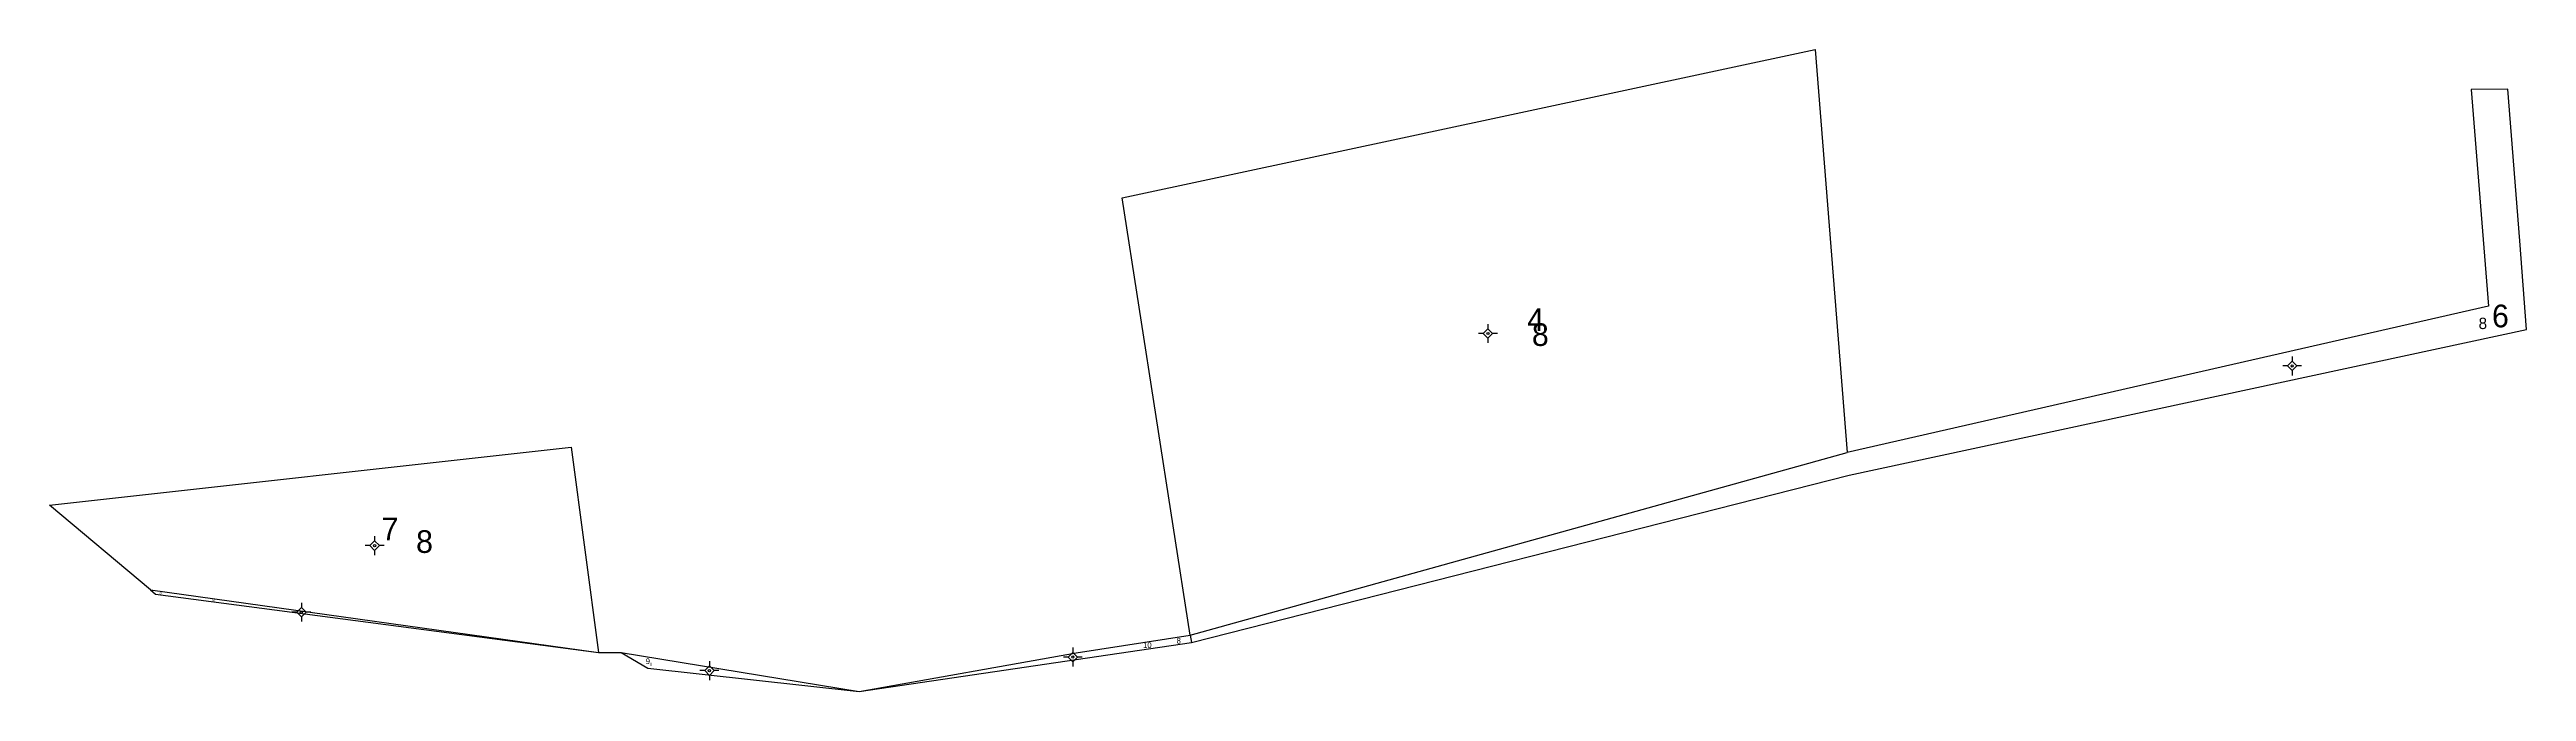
# Model space of a CAD drawing. Extents: x 548873 to 549552, y 1840382 to 1840485.
# Drawn here: x 548873.4 to 549201.2, y 1840398.8 to 1840483.6 of the extents above; entities that cross this region are included whole.
import ezdxf

# ---------------------------------------------------------------- set-up
doc = ezdxf.new("R2010")
doc.units = 0
for name, color, linetype in [('Level 10', 7, 'Continuous'), ('Level 11', 7, 'Continuous'), ('Level 14', 7, 'Continuous'), ('Level 6', 7, 'Continuous')]:
    doc.layers.add(name, color=color, linetype=linetype)

msp = doc.modelspace()

# ---------------------------------------------------------------- texts
at = {"layer": 'Level 14'}
for height, p in [(3, (549069.59, 1840444.44)), (1.5, (549194.86, 1840446.67)), (3, (548921.94, 1840417.07)), (0.375, (548888, 1840411.57)), (0.75, (549022.58, 1840405.08)), (0.375, (548952.89, 1840402.16))]:
    msp.add_text('8', height=height, dxfattribs=at).set_placement(p)
at = {"layer": 'Level 6'}
for s, height, p in [('4', 3, (549068.96, 1840446.43)), ('6', 3, (549196.63, 1840446.9)), ('7', 3, (548917.38, 1840418.73)), ('8', 0.38, (548894.99, 1840410.6)), ('10', 0.75, (549018.15, 1840404.5)), ('9', 0.75, (548952.33, 1840402.37))]:
    msp.add_text(s, height=height, dxfattribs=at).set_placement(p)

# ---------------------------------------------------------------- linework, layer by layer
at = {"layer": 'Level 10'}
for p, q in [((549024.38, 1840406.18), (549111.32, 1840430.34)), ((548886.79, 1840412.18), (548946.06, 1840403.91)), ((548980.57, 1840398.75), (549024.53, 1840405.2)), ((549024.38, 1840406.18), (549024.53, 1840405.2)), ((548946.06, 1840403.91), (548949.09, 1840403.91)), ((548949.09, 1840403.91), (548980.57, 1840398.75))]:
    msp.add_line(p, q, dxfattribs=at)
for points in [[(549024.38, 1840406.18), (549015.39, 1840464.04), (549107.07, 1840483.63), (549111.32, 1840430.34)], [(549024.53, 1840405.2), (549111.56, 1840427.36), (549201.19, 1840446.6), (549200.3, 1840458.35), (549198.73, 1840478.39), (549193.87, 1840478.35), (549196.18, 1840449.68), (549111.32, 1840430.34)], [(548886.79, 1840412.18), (548873.44, 1840423.4), (548942.46, 1840431.03), (548946.06, 1840403.91)], [(548886.79, 1840412.18), (548887.47, 1840411.6), (548946.06, 1840403.91)], [(548980.57, 1840398.75), (549009.28, 1840403.86), (549024.38, 1840406.18)], [(548949.09, 1840403.91), (548952.6, 1840401.83), (548980.57, 1840398.75)]]:
    msp.add_lwpolyline(points, dxfattribs=at)
at = {"layer": 'Level 11'}
for p, q in [((549063.14, 1840446.08), (549062.52, 1840446.08)), ((549063.77, 1840446.7), (549063.14, 1840446.08)), ((549063.14, 1840446.08), (549063.77, 1840445.45)), ((549063.77, 1840447.33), (549063.77, 1840446.7)), ((549064.39, 1840446.08), (549063.77, 1840446.7)), ((549063.77, 1840445.45), (549064.39, 1840446.08)), ((549063.77, 1840445.45), (549063.77, 1840444.83)), ((549065.02, 1840446.08), (549064.39, 1840446.08)), ((549169.57, 1840441.79), (549168.94, 1840441.79)), ((549170.19, 1840442.42), (549169.57, 1840441.79)), ((549169.57, 1840441.79), (549170.19, 1840441.17)), ((549170.19, 1840443.04), (549170.19, 1840442.42)), ((549170.82, 1840441.79), (549170.19, 1840442.42)), ((549170.19, 1840441.17), (549170.82, 1840441.79)), ((549170.19, 1840441.17), (549170.19, 1840440.54)), ((549171.44, 1840441.79), (549170.82, 1840441.79)), ((548915.83, 1840418.03), (548915.21, 1840418.03)), ((548916.46, 1840418.65), (548915.83, 1840418.03)), ((548915.83, 1840418.03), (548916.46, 1840417.4)), ((548916.46, 1840419.28), (548916.46, 1840418.65)), ((548917.08, 1840418.03), (548916.46, 1840418.65)), ((548916.46, 1840417.4), (548917.08, 1840418.03)), ((548917.71, 1840418.03), (548917.08, 1840418.03)), ((548916.46, 1840417.4), (548916.46, 1840416.78)), ((548906.15, 1840409.23), (548905.52, 1840409.23)), ((548906.77, 1840409.85), (548906.15, 1840409.23)), ((548906.15, 1840409.23), (548906.77, 1840408.6)), ((548906.77, 1840410.48), (548906.77, 1840409.85)), ((548907.4, 1840409.23), (548906.77, 1840409.85)), ((548906.77, 1840408.6), (548907.4, 1840409.23)), ((548906.77, 1840408.6), (548906.77, 1840407.98)), ((548908.02, 1840409.23), (548907.4, 1840409.23)), ((548960.13, 1840401.5), (548959.5, 1840401.5)), ((548960.75, 1840402.12), (548960.13, 1840401.5)), ((548960.13, 1840401.5), (548960.75, 1840400.87)), ((548960.75, 1840402.75), (548960.75, 1840402.12)), ((548961.38, 1840401.5), (548960.75, 1840402.12)), ((548960.75, 1840400.87), (548961.38, 1840401.5)), ((548962, 1840401.5), (548961.38, 1840401.5)), ((549008.22, 1840403.29), (549007.59, 1840403.29)), ((549008.84, 1840403.92), (549008.22, 1840403.29)), ((549008.22, 1840403.29), (549008.84, 1840402.67)), ((549008.84, 1840404.54), (549008.84, 1840403.92)), ((549009.47, 1840403.29), (549008.84, 1840403.92)), ((549008.84, 1840402.67), (549009.47, 1840403.29)), ((549008.84, 1840402.67), (549008.84, 1840402.04)), ((549010.09, 1840403.29), (549009.47, 1840403.29)), ((548960.75, 1840400.87), (548960.75, 1840400.25))]:
    msp.add_line(p, q, dxfattribs=at)
for centre in [(549063.77, 1840446.08), (549170.19, 1840441.79), (548916.46, 1840418.03), (548906.77, 1840409.23), (548960.75, 1840401.5), (549008.84, 1840403.29)]:
    msp.add_circle(centre, 0.15, dxfattribs=at)

msp.set_redraw_order([(e.dxf.handle, doc.entitydb.next_handle()) for e in msp.query("TEXT MTEXT ATTDEF DIMENSION ARC_DIMENSION")])  # texts and dimensions are drawn at this point

doc.saveas('drawing.dxf')
